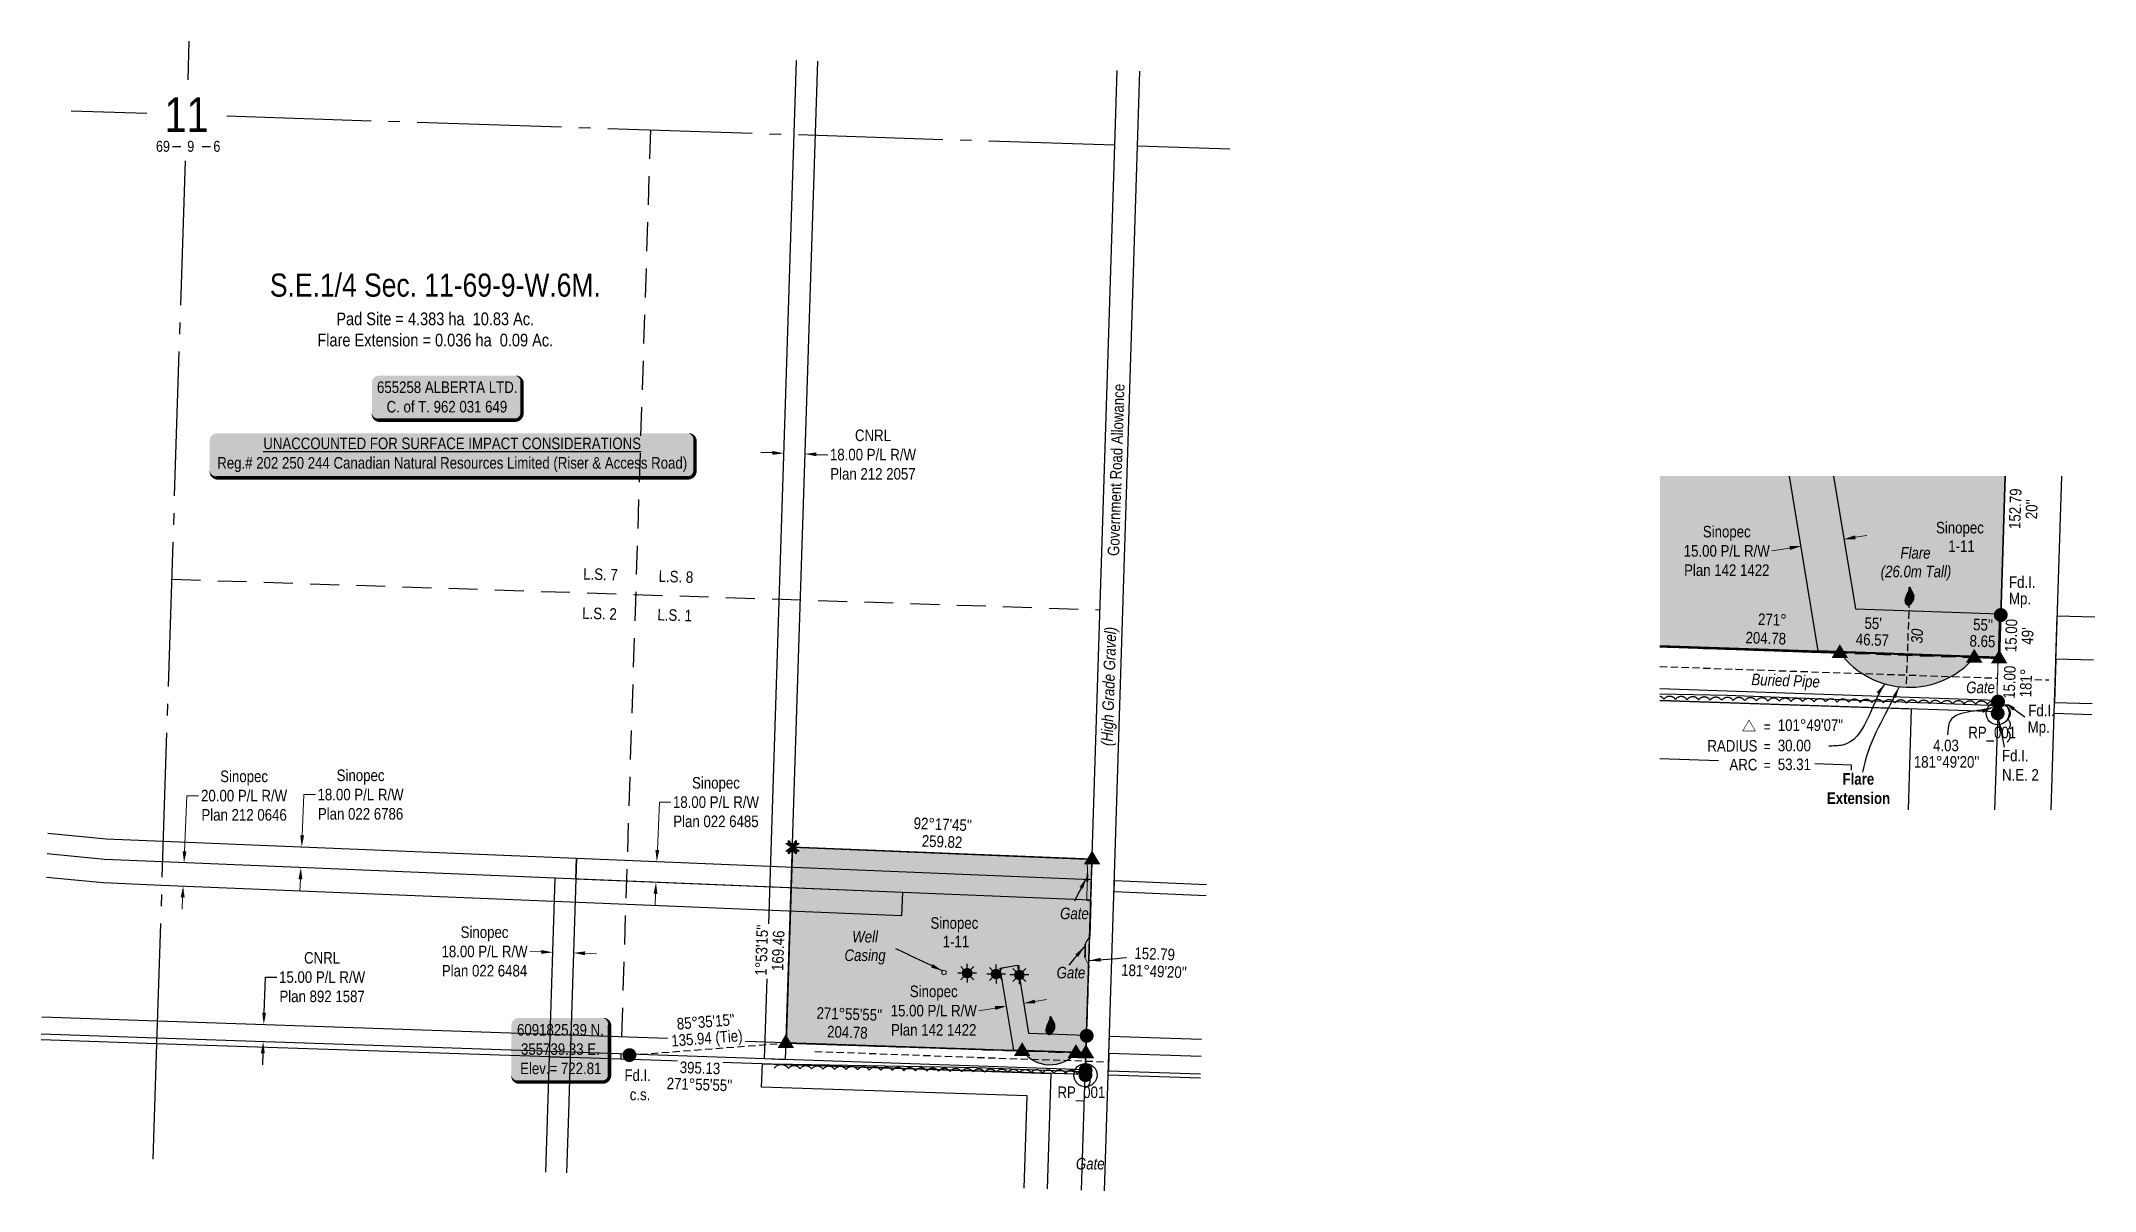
# Model space of a CAD drawing. Extents: x 352525 to 360420, y 6091708 to 6096228.
# Drawn here: x 355230 to 357008, y 6091708 to 6092703 of the extents above; entities that cross this region are included whole.
import ezdxf
from ezdxf.enums import TextEntityAlignment as Align

# ---------------------------------------------------------------- set-up
doc = ezdxf.new("R2010")
doc.units = 0
doc.header["$LTSCALE"] = 5
doc.header["$PDSIZE"] = 0.5
for name, pattern in [('0', [1, 1, 0]), ('foc-ACCESSROAD', [3.75, 2.5, -1.25]), ('foc-LSD', [8, 5, -3]), ('foc-QUARTERLINE', [33, 25, -3, 2, -3]), ('foc-TIELINE', [1.875, 1.25, -0.625]), ('UG_PIPE', [1.875, 1.25, -0.625])]:
    doc.linetypes.add(name, pattern=pattern)
doc.layers.get('Defpoints').update_dxf_attribs({"color": 9})
for name, color, linetype in [('10', 1, 'Continuous'), ('35', 37, 'Continuous'), ('9', 3, 'Continuous'), ('AS-FENCE', 48, 'foc-FENCE'), ('AS-PIPE-UG', 44, 'UG_PIPE'), ('AS-PIPE-UG-T', 44, 'Continuous'), ('AS-SYMBOL', 7, 'Continuous'), ('C-RW', 13, 'Continuous'), ('C-SYMBOL', 7, 'Continuous'), ('C-WS', 13, 'foc-ACCESSROAD'), ('CG-NOTES', 7, 'Continuous'), ('DETAIL-T', 7, 'Continuous'), ('F-RW', 190, 'Continuous'), ('L-AREAREQUIRED', 7, 'Continuous'), ('L-BD', 7, 'Continuous'), ('L-MON', 1, 'Continuous'), ('L-MON-T', 1, 'Continuous'), ('L-ROAD-T', 7, 'Continuous'), ('L-SEC', 7, 'Continuous'), ('L-SECLBL', 7, 'Continuous'), ('L-SECQ', 8, 'foc-QUARTERLINE'), ('L-SECTION-LSD', 7, 'foc-LSD'), ('L-TIE', 7, 'foc-TIELINE'), ('P-PROPOSED', 10, 'Continuous'), ('P-PROPOSED-H', 21, 'Continuous'), ('P-TXT', 4, 'Continuous'), ('T-BUSH', 110, '0'), ('T-TIE', 201, 'foc-TIELINE')]:
    doc.layers.add(name, color=color, linetype=linetype)
for name, color, linetype, lineweight in [('AS-GENERAL', 48, 'Continuous', 18), ('C-RW-T', 13, 'Continuous', 9), ('C-WS-T', 13, 'Continuous', 9), ('T-TEXT', 48, 'Continuous', 18), ('T-TIE-T', 201, 'Continuous', 18)]:
    doc.layers.add(name, color=color, linetype=linetype, lineweight=lineweight)
doc.styles.add('100L', font='ARIALN.TTF', dxfattribs={"height": 11})
doc.styles.add('175L', font='ARIALN.TTF', dxfattribs={"height": 20})
doc.styles.add('80', font='ARIALN.TTF', dxfattribs={"height": 10})
doc.styles.add('80CG', font='ARIALN.TTF', dxfattribs={"height": 10})
doc.styles.add('80L', font='ARIALN.TTF', dxfattribs={"height": 10})
doc.styles.add('80LS', font='ARIALNI.TTF', dxfattribs={"height": 10})
doc.styles.add('foc-LtypeFont', font='ARIALN.TTF', dxfattribs={"height": 7.35})
doc.styles.add('SIMPLEX', font='ARIALN.TTF')
doc.styles.get("Standard").update_dxf_attribs({"font": 'ARIALN.TTF'})
doc.linetypes.add('foc-FENCE', pattern='A,10,-1,["X",foc-LtypeFont,S=0.2,R=0,X=-0.625,Y=-0.75],-1.24', length=12.24)
doc.dimstyles.new('Compass 5 000', dxfattribs={"dimscale": 5, "dimtxt": 9, "dimasz": 2, "dimexe": 0.2, "dimexo": 0.0625, "dimgap": 0.5, "dimtad": 0, "dimtih": 1, "dimtoh": 1, "dimzin": 0, "dimdsep": 46, "dimtxsty": '80CG', "dimcen": 0.1, "dimse1": 1, "dimse2": 1, "dimclrd": 256, "dimclrt": 256, "dimaunit": 1, "dimadec": 4, "dimazin": 0, "dimtfac": 0.06, "dimtofl": 0, "dimtmove": 0, "dimatfit": 1, "dimfxl": 0.2, "dimtolj": 1, "dimtzin": 0, "dimlwd": -1, "dimarcsym": 0})

msp = doc.modelspace()

# ---------------------------------------------------------------- texts
at = {"layer": '35', "color": 3, "style": '80'}
msp.add_attdef('RP_001', (356109.802, 6091788.248), 'RP', height=9.9974, dxfattribs=at)
at = {"layer": 'AS-PIPE-UG-T', "insert": (356710.653, 6092155.516), "char_height": 9.99744, "width": 59.02075, "attachment_point": 1, "rotation": 357.908528, "line_spacing_factor": 0.961801, "style": '175L'}
msp.add_mtext('{\\fArial Narrow|b0|i1|c0|p34;Buried Pipe}', dxfattribs=at)
at = {"layer": 'C-SYMBOL', "color": 3, "style": '175L'}
msp.add_text('S.E.1/4 Sec. 11-69-9-W.6M.', height=19.99487, dxfattribs=at).set_placement((355571.335, 6092475.525), align=Align.BOTTOM_CENTER)
at = {"layer": 'C-WS-T', "char_height": 9.99744, "width": 41.37861, "attachment_point": 1, "line_spacing_factor": 0.961801, "style": '175L'}
for insert in [(356869.915, 6092286.696), (355999.565, 6091944.666)]:
    msp.add_mtext('\\pi0.30913;Sinopec\\P\\pi10.90328;1-11', dxfattribs=dict(at, insert=insert))
at = {"layer": 'L-AREAREQUIRED', "color": 5, "insert": (355571.229, 6092467.803), "char_height": 10.99386, "width": 238.80278, "attachment_point": 2, "style": '100L'}
msp.add_mtext('Pad Site = 4.383 ha  10.83 Ac. \\PFlare Extension = 0.036 ha  0.09 Ac.', dxfattribs=at)
at = {"layer": 'L-BD', "style": '80L'}
for s, height, rotation, p in [('152.79', 9.9974, 88.1783, (356938.717, 6092298.066)), ("20''", 9.9974, 88.1783, (356952.956, 6092297.614)), ('15.00', 9.9974, 88.1687, (356935.224, 6092188.354)), ("49'", 9.9974, 88.1687, (356949.463, 6092187.899)), ("92°17'45''", 9.9974, 357.7045, (356010.522, 6092025.057)), ('259.82', 9.9974, 357.7045, (356009.921, 6092010.073)), ("1°53'15''", 9.9974, 88.1119, (355853.723, 6091916.167)), ('169.46', 9.9974, 88.1119, (355867.962, 6091915.698)), ('152.79', 9.9974, 357.7045, (356193.951, 6091912.952)), ("181°49'20''", 9.99744, 357.7045, (356193.35, 6091897.968)), ("271°55'55''", 9.99744, 358.0762, (355799.949, 6091799.999))]:
    msp.add_text(s, height=height, rotation=rotation, dxfattribs=at).set_placement(p, align=Align.MIDDLE)
for s, height, p in [('271°', 9.9974, (356716.033, 6092197.569)), ('204.78', 9.9974, (356705.221, 6092181.711)), ("271°55'55''", 9.99744, (355901.141, 6091856.9)), ('204.78', 9.9974, (355910.301, 6091840.78))]:
    msp.add_text(s, height=height, rotation=358.0674, dxfattribs=at).set_placement(p)
at = {"layer": 'L-BD'}
for s, height, p in [('85°35\'15"', 9.9974, (355805.255, 6091854.291)), ('135.94 (Tie)', 9.99744, (355806.351, 6091840.087))]:
    msp.add_text(s, height=height, rotation=4.412965, dxfattribs=at).set_placement(p, align=Align.MIDDLE_CENTER)
at = {"layer": 'L-BD', "char_height": 9.99744, "attachment_point": 1, "rotation": 358.0674, "line_spacing_factor": 0.855, "style": '80L'}
for s, insert, width in [("\\pi7.15253;55'\\P\\pi0.11136;46.57", (356801.387, 6092204.412), 28.21691), ("\\pi2.90396;55''\\P\\pi0.27503;8.65", (356899.654, 6092203.059), 21.91566)]:
    msp.add_mtext(s, dxfattribs=dict(at, insert=insert, width=width))
at = {"layer": 'L-BD', "insert": (356850.371, 6092098.265), "char_height": 9.99744, "width": 56.29294, "attachment_point": 1, "line_spacing_factor": 0.855, "style": '80L'}
msp.add_mtext("\\pi17.3341;4.03 \\P\\pi0.66375;181°49'20''", dxfattribs=at)
at = {"layer": 'L-MON-T', "width": 22.03842, "attachment_point": 1, "line_spacing_factor": 0.855, "style": '80L'}
for s, insert, char_height in [('Fd.I.\\PMp.', (356933.391, 6092239.567), 9.9974), ('\\pi0.53076;Fd.I.\\P\\pi0;Mp.', (356949.554, 6092128.512), 9.99744)]:
    msp.add_mtext(s, dxfattribs=dict(at, insert=insert, char_height=char_height))
at = {"layer": 'L-ROAD-T', "style": '80L'}
msp.add_text('Government Road Allowance', height=9.99744, rotation=88.176738, dxfattribs=at).set_placement((356160.522, 6092331.652), align=Align.MIDDLE_CENTER)
at = {"layer": 'P-TXT', "insert": (356769.244, 6092069.3), "char_height": 9.99442, "attachment_point": 1, "style": '80L'}
msp.add_mtext_dynamic_manual_height_columns('\\pi20.07972;{\\fArial Narrow|b1|i0|c0|p34;Flare \\P\\pi6.56066;Extension }', width=66.22948, gutter_width=49.972, heights=[0], dxfattribs=at)
at = {"layer": 'T-TEXT', "style": '80LS'}
msp.add_text('(High Grade Gravel)', height=9.99744, rotation=88.176687, dxfattribs=at).set_placement((356154.135, 6092144.302), align=Align.MIDDLE_CENTER)
at = {"layer": 'T-TEXT', "char_height": 9.99744, "attachment_point": 1, "line_spacing_factor": 0.961801, "style": '175L'}
for s, insert, width in [('\\pi17.62052;{\\fArial Narrow|b0|i1|c0|p34;Flare\\P\\pi0.53417;(26.0m Tall)}', (356821.787, 6092264.834), 60.53469), ('\\pi0.60237;{\\fArial Narrow|b0|i1|c0|p34;Gate}', (356111.485, 6091952.954), 24.6503), ('\\pi1.66622;{\\fArial Narrow|b0|i1|c0|p34;Well \\P\\pi-5.02716;Casing}', (355930.484, 6091932.805), 24.6503), ('\\pi0.60237;{\\fArial Narrow|b0|i1|c0|p34;Gate}', (356108.438, 6091901.784), 24.6503), ('\\pi0.60237;{\\fArial Narrow|b0|i1|c0|p34;Gate}', (356125.147, 6091736.455), 24.6503)]:
    msp.add_mtext(s, dxfattribs=dict(at, insert=insert, width=width))
at = {"layer": 'T-TIE-T', "insert": (356848.526, 6092181.276), "char_height": 9.99744, "width": 12.94798, "attachment_point": 1, "rotation": 88.067408, "line_spacing_factor": 0.961801, "style": '175L'}
msp.add_mtext('\\pi0.36369;{\\fArial Narrow|b0|i1|c0|p34;30}', dxfattribs=at)

# ---------------------------------------------------------------- blocks, each defined once
blk = doc.blocks.new('L-SECLBL')
at = {"layer": '9', "color": 7}
for p, q in [((-5.1, -27.8), (-12.3, -27.8)), ((20.7, -27.8), (13.5, -27.8))]:
    blk.add_line(p, q, dxfattribs=at)
at = {"layer": '10', "color": 2, "style": 'SIMPLEX'}
blk.add_attdef('SEC', text='', height=30, dxfattribs=at).set_placement((0, 0), align=Align.MIDDLE)
at = {"layer": '10', "color": 5, "style": '80L'}
blk.add_attdef('TWP', text='', height=9.5, dxfattribs=at).set_placement((-14.4, -27.4), align=Align.MIDDLE_RIGHT)
blk.add_attdef('RGE', text='', height=9.5, dxfattribs=at).set_placement((3.6, -27.4), align=Align.MIDDLE_CENTER)
blk.add_attdef('MER', text='', height=9.5, dxfattribs=at).set_placement((23.2, -27.4), align=Align.MIDDLE_LEFT)
blk = doc.blocks.new('*D361')
at = {"layer": 'C-RW-T', "transparency": 16777216}
for p, q in [((355663, 6091914.7), (355653, 6091915)), ((355700.9, 6091913.5), (355710.9, 6091913.1))]:
    blk.add_line(p, q, dxfattribs=at)
for points in [[(355663, 6091916.3), (355662.9, 6091913), (355673, 6091914.3)], [(355701, 6091915.1), (355700.9, 6091911.8), (355690.9, 6091913.8)]]:
    blk.add_solid(points, dxfattribs=at)
at = {"layer": 'Defpoints', "color": 0, "transparency": 16777216}
for p in [(355673, 6091916.7), (355673, 6091914.3), (355691, 6091916.2)]:
    blk.add_point(p, dxfattribs=at)
at = {"layer": 'C-RW-T', "transparency": 16777216, "insert": (355613.9, 6091915), "char_height": 10, "attachment_point": 5, "style": '80CG'}
blk.add_mtext('\\A1;Sinopec\\P18.00 P/L R/W\\PPlan 022 6484', dxfattribs=at)
blk = doc.blocks.new('*D362')
at = {"layer": 'C-RW-T', "transparency": 16777216}
for p, q in [((355763.5, 6092002.8), (355765.2, 6092044.2)), ((355765.2, 6092044.2), (355775.2, 6092044.2)), ((355761.9, 6091964.9), (355761.5, 6091954.9))]:
    blk.add_line(p, q, dxfattribs=at)
for points in [[(355761.8, 6092002.9), (355765.1, 6092002.7), (355763, 6091992.8)], [(355760.2, 6091965), (355763.5, 6091964.8), (355762.3, 6091974.9)]]:
    blk.add_solid(points, dxfattribs=at)
at = {"layer": 'Defpoints', "color": 0, "transparency": 16777216}
for p in [(355763, 6091992.8), (355868.3, 6091988.4), (355867.6, 6091970.5)]:
    blk.add_point(p, dxfattribs=at)
at = {"layer": 'C-RW-T', "transparency": 16777216, "insert": (355814.2, 6092044.2), "char_height": 10, "attachment_point": 5, "style": '80CG'}
blk.add_mtext('\\A1;Sinopec\\P18.00 P/L R/W\\PPlan 022 6485', dxfattribs=at)
blk = doc.blocks.new('*D363')
at = {"layer": 'C-RW-T', "transparency": 16777216}
for p, q in [((356090.3, 6091871.8), (356100.2, 6091873.4)), ((356055.8, 6091866.1), (356041.7, 6091863.8))]:
    blk.add_line(p, q, dxfattribs=at)
for points in [[(356090.1, 6091873.4), (356090.6, 6091870.1), (356080.5, 6091870.2)], [(356055.5, 6091867.8), (356056.1, 6091864.5), (356065.7, 6091867.7)]]:
    blk.add_solid(points, dxfattribs=at)
at = {"layer": 'Defpoints', "color": 0, "transparency": 16777216}
for p in [(356064, 6091877.8), (356078.8, 6091880.2), (356065.7, 6091867.7)]:
    blk.add_point(p, dxfattribs=at)
at = {"layer": 'C-RW-T', "transparency": 16777216, "insert": (356002.7, 6091863.8), "char_height": 10, "attachment_point": 5, "style": '80CG'}
blk.add_mtext('\\A1;Sinopec\\P15.00 P/L R/W\\PPlan 142 1422', dxfattribs=at)
blk = doc.blocks.new('*D364')
at = {"layer": 'Defpoints', "color": 0, "transparency": 16777216}
for p in [(355422.8, 6091851.9), (355459.4, 6091850.7), (355458.9, 6091835.7)]:
    blk.add_point(p, dxfattribs=at)
at = {"layer": 'F-RW', "transparency": 16777216}
for p, q in [((355423.2, 6091861.9), (355424.2, 6091892.8)), ((355424.2, 6091892.8), (355434.2, 6091892.8)), ((355422, 6091827), (355421.7, 6091817))]:
    blk.add_line(p, q, dxfattribs=at)
for points in [[(355421.5, 6091862), (355424.8, 6091861.9), (355422.8, 6091851.9)], [(355420.3, 6091827), (355423.7, 6091826.9), (355422.3, 6091837)]]:
    blk.add_solid(points, dxfattribs=at)
at = {"layer": 'F-RW', "transparency": 16777216, "insert": (355473.3, 6091892.8), "char_height": 10, "attachment_point": 5, "style": '80CG'}
blk.add_mtext('\\A1;CNRL\\P15.00 P/L R/W\\PPlan 892 1587', dxfattribs=at)
blk = doc.blocks.new('*D365')
at = {"layer": 'C-RW-T', "transparency": 16777216}
for p, q in [((355456.1, 6092015.5), (355457.5, 6092050.7)), ((355457.5, 6092050.7), (355467.5, 6092050.7)), ((355454.5, 6091977.5), (355454.1, 6091967.5))]:
    blk.add_line(p, q, dxfattribs=at)
for points in [[(355454.4, 6092015.6), (355457.7, 6092015.4), (355455.7, 6092005.5)], [(355452.8, 6091977.6), (355456.2, 6091977.5), (355454.9, 6091987.5)]]:
    blk.add_solid(points, dxfattribs=at)
at = {"layer": 'Defpoints', "color": 0, "transparency": 16777216}
for p in [(355454.3, 6092005.6), (355455.7, 6092005.5), (355453.6, 6091987.6)]:
    blk.add_point(p, dxfattribs=at)
at = {"layer": 'C-RW-T', "transparency": 16777216, "insert": (355506.6, 6092050.7), "char_height": 10, "attachment_point": 5, "style": '80CG'}
blk.add_mtext('\\A1;Sinopec\\P18.00 P/L R/W\\PPlan 022 6786', dxfattribs=at)
blk = doc.blocks.new('*U368')
h = blk.add_hatch(color=59)
edge = h.paths.add_edge_path()
edge.add_line((-59, -20), (59, -20))
edge.add_arc((59, -14), 6, 270, 360)
edge.add_line((65, -14), (65, 12.5))
edge.add_arc((59, 12.5), 6, 0, 90)
edge.add_line((59, 18.5), (-59, 18.5))
edge.add_arc((-59, 12.5), 6, 90, 180)
edge.add_line((-65, 12.5), (-65, -14))
edge.add_arc((-59, -14), 6, 180, 270)
at = {"color": 1, "flags": 128}
blk.add_lwpolyline([(-59, -20, 3, 3, 0), (59, -20, 3, 3, 0.414214), (65, -14, 3, 3, 0), (65, 12.5, 3, 0, 0.414214), (59, 18.5, 0, 0, 0), (-59, 18.5, 0, 0, 0.414214), (-65, 12.5, 0, 0, 0), (-65, -14, 0, 3, 0.414214)], format="xyseb", close=True, dxfattribs=at)
blk.add_lwpolyline([(-40.2, -4.1, 0, 7.5, 0), (0, 0, 0, 0, 0)], format="xyseb", dxfattribs=at)
at = {"color": 1, "style": '80'}
blk.add_attdef('ENTER_TEXT_001', (-36.3, -5), '', height=10, dxfattribs=at)
blk = doc.blocks.new('*D369')
at = {"layer": 'C-RW-T', "transparency": 16777216}
for p, q in [((355354.2, 6092001.7), (355356.2, 6092049.8)), ((355356.2, 6092049.8), (355366.2, 6092049.8)), ((355352.6, 6091961.7), (355352.2, 6091951.7))]:
    blk.add_line(p, q, dxfattribs=at)
for points in [[(355352.6, 6092001.7), (355355.9, 6092001.6), (355353.8, 6091991.7)], [(355350.9, 6091961.8), (355354.3, 6091961.7), (355353, 6091971.7)]]:
    blk.add_solid(points, dxfattribs=at)
at = {"layer": 'Defpoints', "color": 0, "transparency": 16777216}
for p in [(355353.8, 6091991.7), (355381.3, 6091990.6), (355380.5, 6091970.6)]:
    blk.add_point(p, dxfattribs=at)
at = {"layer": 'C-RW-T', "transparency": 16777216, "insert": (355405.8, 6092049.8), "char_height": 10, "attachment_point": 5, "style": '80CG'}
blk.add_mtext('\\A1;Sinopec\\P20.00 P/L R/W\\PPlan 212 0646', dxfattribs=at)
blk = doc.blocks.new('*D370')
at = {"layer": 'Defpoints', "color": 0, "transparency": 16777216}
for p in [(355873.1, 6092345.8), (355891, 6092345.2), (355891.1, 6092345.4)]:
    blk.add_point(p, dxfattribs=at)
at = {"layer": 'F-RW', "transparency": 16777216}
for p, q in [((355863.1, 6092346.3), (355853.1, 6092346.7)), ((355901, 6092345.1), (355911, 6092344.8))]:
    blk.add_line(p, q, dxfattribs=at)
for points in [[(355863.1, 6092348), (355863, 6092344.7), (355873.1, 6092346)], [(355901.1, 6092346.8), (355901, 6092343.5), (355891.1, 6092345.4)]]:
    blk.add_solid(points, dxfattribs=at)
at = {"layer": 'F-RW', "transparency": 16777216, "insert": (355950.1, 6092344.8), "char_height": 10, "attachment_point": 5, "style": '80CG'}
blk.add_mtext('\\A1;CNRL\\P18.00 P/L R/W\\PPlan 212 2057', dxfattribs=at)
blk = doc.blocks.new('fdia')
at = {"color": 255, "const_width": 1}
blk.add_lwpolyline([(-0.5, 0, 1), (0.5, 0, 1)], format="xyb", close=True, dxfattribs=at)
blk = doc.blocks.new('Fdiaa')
blk.add_blockref('fdia', (0, 0))
blk = doc.blocks.new('fdib')
at = {"color": 1, "const_width": 1.6}
blk.add_lwpolyline([(-0.4, 0, 1), (0.4, 0, 1)], format="xyb", close=True, dxfattribs=at)
at = {"color": 1}
blk.add_circle((0, 0), 0.8, dxfattribs=at)
blk = doc.blocks.new('Fdibb')
blk.add_blockref('fdib', (0, 0))
blk = doc.blocks.new('fdicc')
for name in ['Fdibb', 'Fdiaa']:
    blk.add_blockref(name, (0, 0))
blk = doc.blocks.new('FDI')
blk.add_blockref('fdicc', (0, 0))
blk = doc.blocks.new('STRIA')
blk.add_hatch(color=255).paths.add_polyline_path([(-0.04, 1.52), (-1.47, -0.87), (1.39, -0.87)])
blk = doc.blocks.new('STRIAA')
blk.add_blockref('STRIA', (0, 0))
blk = doc.blocks.new('STRIB')
at = {"color": 1}
blk.add_solid([(-1.12, -0.67), (-0.04, 1.13), (1.04, -0.67)], dxfattribs=at)
blk = doc.blocks.new('STRIBB')
blk.add_blockref('STRIB', (0, 0))
blk = doc.blocks.new('STRICC')
for name in ['STRIAA', 'STRIBB']:
    blk.add_blockref(name, (0, 0))
blk = doc.blocks.new('fdspike')
blk.add_blockref('STRICC', (0, 0))
blk = doc.blocks.new('GAS')
h = blk.add_hatch(color=255)
h.dxf.hatch_style = 1
edge = h.paths.add_edge_path()
edge.add_arc((0, 0), 0.9, 0, 360)
for p, q in [((-0.81, 0), (-1.62, 0)), ((-0.57, 0.57), (-1.14, 1.14)), ((0, 0.81), (0, 1.62)), ((0.57, 0.57), (1.14, 1.14)), ((1.62, 0), (0.81, 0)), ((-0.57, -0.57), (-1.14, -1.14)), ((0, -0.81), (0, -1.62)), ((1.14, -1.14), (0.57, -0.57))]:
    blk.add_line(p, q)
blk.add_circle((0, 0), 0.8)
blk = doc.blocks.new('FLARE')
h = blk.add_hatch(color=255)
h.dxf.hatch_style = 1
h.paths.add_polyline_path([(0.16, 2.41, 0.114147), (0.13, 2.43), (0.11, 2.44, 0.261551), (0.01, 2.42), (0, 2.41, 0.131268), (-0.03, 2.37), (-0.04, 2.35, 0.041497), (-0.05, 2.33), (-0.05, 2.29, 0.015174), (-0.05, 2.29), (-0.06, 2.24, 0.004376), (-0.06, 2.24), (-0.07, 2.18), (-0.08, 2.11), (-0.09, 2.05), (-0.1, 1.98), (-0.12, 1.91), (-0.14, 1.83), (-0.17, 1.76), (-0.19, 1.68), (-0.22, 1.61), (-0.26, 1.53), (-0.29, 1.46), (-0.32, 1.39), (-0.36, 1.32), (-0.39, 1.25, 0.000505), (-0.39, 1.25), (-0.43, 1.18, 0.002398), (-0.43, 1.18), (-0.46, 1.1, 0.004177), (-0.46, 1.1), (-0.5, 1.03, 0.005735), (-0.5, 1.03), (-0.53, 0.95, 0.006994), (-0.53, 0.95), (-0.56, 0.87, 0.00791), (-0.57, 0.87), (-0.6, 0.78, 0.008323), (-0.6, 0.78), (-0.63, 0.69, 0.008095), (-0.63, 0.68), (-0.66, 0.59, 0.008067), (-0.66, 0.59), (-0.68, 0.49, 0.008387), (-0.68, 0.49), (-0.7, 0.39, 0.009056), (-0.71, 0.38), (-0.72, 0.28, 0.010123), (-0.72, 0.28), (-0.74, 0.18, 0.011689), (-0.74, 0.18), (-0.75, 0.08, 0.013925), (-0.75, 0.08), (-0.75, -0.02, 0.016488), (-0.75, -0.02), (-0.75, -0.11, 0.017255), (-0.75, -0.12), (-0.74, -0.2, 0.01735), (-0.74, -0.2), (-0.73, -0.28, 0.017311), (-0.73, -0.29), (-0.71, -0.36, 0.01715), (-0.71, -0.36), (-0.69, -0.43, 0.016886), (-0.69, -0.44), (-0.66, -0.5, 0.016546), (-0.66, -0.5), (-0.63, -0.56, 0.016164), (-0.63, -0.56), (-0.6, -0.61, 0.016329), (-0.6, -0.62), (-0.57, -0.66, 0.018828), (-0.57, -0.67), (-0.54, -0.71, 0.022087), (-0.53, -0.71), (-0.5, -0.75, 0.025345), (-0.49, -0.76), (-0.46, -0.78, 0.028234), (-0.45, -0.79), (-0.42, -0.82, 0.030298), (-0.41, -0.82), (-0.37, -0.84, 0.031129), (-0.36, -0.85), (-0.32, -0.86, 0.030544), (-0.31, -0.87), (-0.27, -0.88, 0.028465), (-0.26, -0.88), (-0.22, -0.89, 0.025311), (-0.21, -0.89), (-0.16, -0.89, 0.02283), (-0.15, -0.89), (-0.11, -0.89, 0.021226), (-0.1, -0.89), (-0.05, -0.88, 0.020401), (-0.04, -0.88), (0, -0.87, 0.020299), (0.01, -0.87), (0.05, -0.85, 0.020911), (0.06, -0.85), (0.11, -0.83, 0.022277), (0.11, -0.83), (0.15, -0.81, 0.023712), (0.16, -0.8), (0.2, -0.78, 0.022408), (0.21, -0.78), (0.24, -0.75, 0.01993), (0.25, -0.74), (0.28, -0.72, 0.017146), (0.28, -0.71), (0.31, -0.68, 0.014211), (0.32, -0.68), (0.35, -0.64, 0.011221), (0.35, -0.64), (0.37, -0.61, 0.008212), (0.38, -0.61), (0.4, -0.57, 0.005172), (0.4, -0.57), (0.42, -0.54, 0.002523), (0.43, -0.54), (0.45, -0.5, 0.001671), (0.45, -0.5), (0.47, -0.47, 0.001229), (0.47, -0.47), (0.49, -0.44, 0.00075), (0.49, -0.44), (0.51, -0.41, 0.00026), (0.51, -0.41), (0.54, -0.37), (0.56, -0.34), (0.58, -0.3), (0.61, -0.27), (0.63, -0.23, 0.001311), (0.63, -0.23), (0.66, -0.19, 0.003726), (0.66, -0.19), (0.69, -0.15, 0.006065), (0.69, -0.14), (0.72, -0.1, 0.008452), (0.72, -0.1), (0.74, -0.05, 0.010991), (0.75, -0.05), (0.77, 0, 0.013767), (0.77, 0), (0.79, 0.05, 0.016839), (0.8, 0.05), (0.81, 0.1, 0.019104), (0.82, 0.11), (0.83, 0.15, 0.016987), (0.83, 0.16), (0.84, 0.21, 0.013636), (0.84, 0.21), (0.85, 0.26, 0.010244), (0.85, 0.27), (0.86, 0.31, 0.006846), (0.86, 0.32), (0.86, 0.37, 0.003419), (0.86, 0.37), (0.86, 0.41), (0.87, 0.46), (0.87, 0.5), (0.88, 0.54), (0.88, 0.59), (0.89, 0.63, 0.001278), (0.89, 0.63), (0.89, 0.67, 0.004735), (0.89, 0.67), (0.9, 0.71, 0.008354), (0.9, 0.72), (0.9, 0.76, 0.012059), (0.9, 0.76), (0.9, 0.8, 0.015712), (0.9, 0.81), (0.9, 0.85, 0.018457), (0.9, 0.85), (0.9, 0.89, 0.018102), (0.9, 0.9), (0.89, 0.94, 0.016533), (0.89, 0.95), (0.88, 0.99, 0.014576), (0.88, 0.99), (0.87, 1.03, 0.012435), (0.86, 1.04), (0.85, 1.08, 0.010283), (0.85, 1.09), (0.83, 1.13, 0.00824), (0.83, 1.13), (0.81, 1.18, 0.00638), (0.81, 1.18), (0.78, 1.23, 0.004735), (0.78, 1.23), (0.76, 1.29, 0.003388), (0.75, 1.29), (0.73, 1.34, 0.002345), (0.73, 1.34), (0.7, 1.4, 0.001492), (0.7, 1.4), (0.67, 1.46, 0.000746), (0.67, 1.46), (0.63, 1.51), (0.6, 1.57), (0.57, 1.62), (0.55, 1.68), (0.52, 1.73), (0.49, 1.78), (0.47, 1.83), (0.45, 1.87), (0.42, 1.92), (0.4, 1.97), (0.38, 2.02), (0.35, 2.08, 0.000332), (0.35, 2.08), (0.33, 2.13, 0.001849), (0.33, 2.13), (0.3, 2.19, 0.0038), (0.3, 2.19), (0.27, 2.24, 0.006473), (0.27, 2.24), (0.25, 2.29, 0.010865), (0.24, 2.3), (0.22, 2.34, 0.019524), (0.22, 2.34), (0.19, 2.38, 0.041077), (0.18, 2.39)])
at = {"color": 48, "flags": 128}
for points in [[(0.11, -0.72), (0.07, -0.74), (0.03, -0.76), (-0.02, -0.77), (-0.07, -0.78), (-0.11, -0.79), (-0.16, -0.79), (-0.2, -0.79), (-0.25, -0.78), (-0.29, -0.77), (-0.32, -0.76), (-0.36, -0.74), (-0.4, -0.71), (-0.43, -0.68), (-0.46, -0.65), (-0.49, -0.61), (-0.52, -0.56), (-0.54, -0.51), (-0.57, -0.46), (-0.59, -0.4), (-0.61, -0.33), (-0.63, -0.26), (-0.64, -0.19), (-0.65, -0.11), (-0.65, -0.02), (-0.65, 0.07), (-0.64, 0.17), (-0.63, 0.27), (-0.61, 0.36), (-0.58, 0.46), (-0.56, 0.56), (-0.53, 0.66), (-0.5, 0.75), (-0.47, 0.83), (-0.44, 0.91), (-0.41, 0.99), (-0.37, 1.06), (-0.34, 1.13), (-0.3, 1.2), (-0.27, 1.27), (-0.23, 1.34), (-0.2, 1.42), (-0.16, 1.49), (-0.13, 1.57), (-0.1, 1.65), (-0.07, 1.73), (-0.04, 1.8), (-0.02, 1.88), (0, 1.96), (0.01, 2.03), (0.02, 2.1), (0.03, 2.17), (0.04, 2.22), (0.05, 2.27), (0.05, 2.31), (0.06, 2.34), (0.08, 2.35), (0.09, 2.34), (0.11, 2.32), (0.13, 2.29), (0.16, 2.25), (0.18, 2.2), (0.21, 2.14), (0.24, 2.09), (0.26, 2.03), (0.29, 1.98), (0.31, 1.93), (0.33, 1.88), (0.36, 1.83), (0.38, 1.78), (0.41, 1.73), (0.43, 1.68), (0.46, 1.63), (0.49, 1.58), (0.52, 1.52), (0.55, 1.47), (0.58, 1.41), (0.61, 1.35), (0.64, 1.3), (0.67, 1.24), (0.69, 1.19), (0.72, 1.14), (0.74, 1.09), (0.75, 1.05), (0.77, 1), (0.78, 0.96), (0.79, 0.92), (0.8, 0.88), (0.8, 0.84), (0.8, 0.8), (0.8, 0.76), (0.8, 0.72), (0.79, 0.68), (0.79, 0.64), (0.78, 0.6), (0.78, 0.56), (0.77, 0.51), (0.77, 0.47), (0.76, 0.42), (0.76, 0.37), (0.76, 0.33), (0.75, 0.28), (0.74, 0.23), (0.73, 0.18), (0.72, 0.13), (0.7, 0.09), (0.68, 0.04), (0.66, 0), (0.63, -0.05), (0.61, -0.09), (0.58, -0.13), (0.55, -0.17), (0.53, -0.21), (0.5, -0.25), (0.48, -0.28), (0.45, -0.32), (0.43, -0.35), (0.41, -0.38), (0.39, -0.42), (0.37, -0.45), (0.34, -0.48), (0.32, -0.51), (0.3, -0.55), (0.27, -0.58), (0.24, -0.61), (0.21, -0.64), (0.18, -0.67), (0.15, -0.7)], [(0.02, -0.75), (-0.01, -0.76), (-0.03, -0.77), (-0.05, -0.78), (-0.08, -0.78), (-0.11, -0.79), (-0.13, -0.79), (-0.16, -0.79), (-0.18, -0.78), (-0.2, -0.78), (-0.23, -0.77), (-0.25, -0.76), (-0.26, -0.74), (-0.28, -0.73), (-0.3, -0.71), (-0.32, -0.69), (-0.33, -0.66), (-0.35, -0.63), (-0.36, -0.6), (-0.37, -0.57), (-0.39, -0.53), (-0.4, -0.49), (-0.4, -0.45), (-0.41, -0.41), (-0.41, -0.36), (-0.41, -0.31), (-0.4, -0.25), (-0.39, -0.2), (-0.38, -0.14), (-0.37, -0.09), (-0.36, -0.03), (-0.34, 0.02), (-0.32, 0.07), (-0.31, 0.12), (-0.29, 0.16), (-0.27, 0.21), (-0.25, 0.25), (-0.23, 0.29), (-0.21, 0.33), (-0.19, 0.37), (-0.17, 0.41), (-0.15, 0.45), (-0.14, 0.49), (-0.12, 0.53), (-0.1, 0.58), (-0.08, 0.62), (-0.07, 0.66), (-0.06, 0.71), (-0.05, 0.75), (-0.04, 0.79), (-0.03, 0.83), (-0.03, 0.87), (-0.02, 0.9), (-0.02, 0.93), (-0.01, 0.95), (-0.01, 0.96), (0, 0.97), (0.01, 0.96), (0.02, 0.95), (0.03, 0.94), (0.04, 0.91), (0.06, 0.88), (0.07, 0.86), (0.09, 0.82), (0.1, 0.79), (0.12, 0.76), (0.13, 0.74), (0.14, 0.71), (0.16, 0.68), (0.17, 0.65), (0.18, 0.63), (0.2, 0.6), (0.21, 0.57), (0.23, 0.54), (0.25, 0.51), (0.26, 0.47), (0.28, 0.44), (0.3, 0.41), (0.31, 0.38), (0.33, 0.35), (0.34, 0.32), (0.36, 0.29), (0.37, 0.27), (0.38, 0.24), (0.39, 0.22), (0.39, 0.19), (0.4, 0.17), (0.4, 0.15), (0.41, 0.13), (0.41, 0.1), (0.41, 0.08), (0.4, 0.06), (0.4, 0.04), (0.4, 0.01), (0.39, -0.01), (0.39, -0.03), (0.39, -0.06), (0.39, -0.08), (0.38, -0.11), (0.38, -0.14), (0.38, -0.16), (0.38, -0.19), (0.37, -0.22), (0.37, -0.24), (0.36, -0.27), (0.35, -0.3), (0.34, -0.32), (0.32, -0.35), (0.31, -0.37), (0.3, -0.4), (0.28, -0.42), (0.27, -0.44), (0.25, -0.46), (0.24, -0.48), (0.22, -0.5), (0.21, -0.52), (0.2, -0.54), (0.19, -0.56), (0.17, -0.58), (0.16, -0.6), (0.15, -0.61), (0.14, -0.63), (0.12, -0.65), (0.11, -0.67), (0.09, -0.69), (0.08, -0.7), (0.06, -0.72), (0.04, -0.74)]]:
    blk.add_lwpolyline(points, close=True, dxfattribs=at)
blk = doc.blocks.new('TEMP')
h = blk.add_hatch(color=255)
h.dxf.hatch_style = 1
h.paths.add_polyline_path([(0, 0.25), (-0.67, 1.15), (-0.67, 0.67), (-1.15, 0.67), (-0.25, 0), (-1.15, -0.67), (-0.67, -0.67), (-0.67, -1.15), (0, -0.25), (0.67, -1.15), (0.67, -0.67), (1.15, -0.67), (0.25, 0), (1.15, 0.67), (0.67, 0.67), (0.67, 1.15)])
h.paths.add_polyline_path([(0.57, 0.85), (0.57, 0.57), (0.85, 0.57), (0.08, 0), (0.85, -0.57), (0.57, -0.57), (0.57, -0.85), (0, -0.08), (-0.57, -0.85), (-0.57, -0.57), (-0.85, -0.57), (-0.08, 0), (-0.85, 0.57), (-0.57, 0.57), (-0.57, 0.85), (0, 0.08)], flags=16)
h = blk.add_hatch(color=1)
h.dxf.hatch_style = 1
h.paths.add_polyline_path([(0, 0.08), (-0.57, 0.85), (-0.57, 0.57), (-0.85, 0.57), (-0.08, 0), (-0.85, -0.57), (-0.57, -0.57), (-0.57, -0.85), (0, -0.08), (0.57, -0.85), (0.57, -0.57), (0.85, -0.57), (0.08, 0), (0.85, 0.57), (0.57, 0.57), (0.57, 0.85)])
at = {"color": 1}
for p, q in [((-0.08, 0), (0.08, 0)), ((0, 0.08), (0, -0.08))]:
    blk.add_line(p, q, dxfattribs=at)
at = {"color": 255, "flags": 128}
blk.add_lwpolyline([(-0.25, 0), (-1.15, 0.67), (-0.67, 0.67), (-0.67, 1.15), (0, 0.25), (0.67, 1.15), (0.67, 0.67), (1.15, 0.67), (0.25, 0), (1.15, -0.67), (0.67, -0.67), (0.67, -1.15), (0, -0.25), (-0.67, -1.15), (-0.67, -0.67), (-1.15, -0.67)], close=True, dxfattribs=at)
at = {"color": 1, "flags": 128}
blk.add_lwpolyline([(-0.08, 0), (-0.85, 0.57), (-0.57, 0.57), (-0.57, 0.85), (0, 0.08), (0.57, 0.85), (0.57, 0.57), (0.85, 0.57), (0.08, 0), (0.85, -0.57), (0.57, -0.57), (0.57, -0.85), (0, -0.08), (-0.57, -0.85), (-0.57, -0.57), (-0.85, -0.57)], close=True, dxfattribs=at)
blk = doc.blocks.new('curve')
at = {"const_width": 0.1}
blk.add_lwpolyline([(-4.99, 5.39), (-6.08, 3.49), (-3.89, 3.49)], close=True, dxfattribs=at)
at = {"style": '80'}
for p in [(-2.44, 3.36), (-2.44, -0.04), (-2.44, -3.3)]:
    blk.add_text('=', height=1.8, dxfattribs=at).set_placement(p)
for s, p in [('RADIUS', (-3.54, -0.05)), ('ARC', (-3.54, -3.31))]:
    blk.add_text(s, height=2, dxfattribs=at).set_placement(p, align=Align.RIGHT)
for tag, p in [('DELTA', (0, 3.52)), ('CURVE_RADIUS', (0, 0)), ('ARC_LENGTH', (0, -3.26))]:
    blk.add_attdef(tag, p, '', height=2, dxfattribs=at)
blk = doc.blocks.new('TRIA')
blk.add_hatch(color=255).paths.add_polyline_path([(-0.04, 1.52), (-1.47, -0.87), (1.39, -0.87)])
blk = doc.blocks.new('TRIAA')
blk.add_blockref('TRIA', (0, 0))
blk = doc.blocks.new('TRIB')
at = {"color": 1}
blk.add_lwpolyline([(-1.12, -0.67), (-0.04, 1.13), (1.04, -0.67)], close=True, dxfattribs=at)
blk = doc.blocks.new('TRIBB')
blk.add_blockref('TRIB', (0, 0))
blk = doc.blocks.new('TRICC')
for name in ['TRIAA', 'TRIBB']:
    blk.add_blockref(name, (0, 0))
blk = doc.blocks.new('plspike')
blk.add_blockref('TRICC', (0, 0))
blk = doc.blocks.new('*U383')
h = blk.add_hatch(color=255)
edge = h.paths.add_edge_path()
edge.add_line((-204, -20), (204, -20))
edge.add_arc((204, -14), 6, 270, 360)
edge.add_line((210, -14), (210, 12.5))
edge.add_arc((204, 12.5), 6, 0, 90)
edge.add_line((204, 18.5), (-204, 18.5))
edge.add_arc((-204, 12.5), 6, 90, 180)
edge.add_line((-210, 12.5), (-210, -14))
edge.add_arc((-204, -14), 6, 180, 270)
at = {"color": 1, "flags": 128}
blk.add_lwpolyline([(-204, -20, 3, 3, 0), (204, -20, 3, 3, 0.414214), (210, -14, 3, 3, 0), (210, 12.5, 3, 0, 0.414214), (204, 18.5, 0, 0, 0), (-204, 18.5, 0, 0, 0.414214), (-210, 12.5, 0, 0, 0), (-210, -14, 0, 3, 0.414214)], format="xyseb", close=True, dxfattribs=at)
for points in [[(-70.7, -15.1, 0, 7.5, 0), (0, 0, 0, 0, 0)], [(77, -2.4, 0, 7.5, 0), (0, 0, 0, 0, 0)]]:
    blk.add_lwpolyline(points, format="xyseb", dxfattribs=at)
at = {"color": 1, "style": '80'}
blk.add_attdef('ENTER_TEXT_001', (-26.8, -4.9), '', height=10, dxfattribs=at)
blk = doc.blocks.new('*D384')
at = {"layer": 'C-RW-T', "transparency": 16777216}
for p, q in [((356743.6, 6092264), (356728.2, 6092261.5)), ((356800.4, 6092273.4), (356810.2, 6092275))]:
    blk.add_line(p, q, dxfattribs=at)
for points in [[(356743.3, 6092265.7), (356743.9, 6092262.4), (356753.5, 6092265.7)], [(356800.1, 6092275), (356800.6, 6092271.7), (356790.5, 6092271.7)]]:
    blk.add_solid(points, dxfattribs=at)
at = {"layer": 'Defpoints', "color": 0, "transparency": 16777216}
for p in [(356753.1, 6092268.1), (356753.5, 6092265.7), (356790.1, 6092274.2)]:
    blk.add_point(p, dxfattribs=at)
at = {"layer": 'C-RW-T', "transparency": 16777216, "insert": (356689.1, 6092261.5), "char_height": 10, "attachment_point": 5, "style": '80CG'}
blk.add_mtext('\\A1;Sinopec\\P15.00 P/L R/W\\PPlan 142 1422', dxfattribs=at)
blk = doc.blocks.new('*U403')
h = blk.add_hatch(color=254)
edge = h.paths.add_edge_path()
edge.add_line((-36.5, -28.5), (36.5, -28.5))
edge.add_arc((36.5, -22.5), 6, 270, 360)
edge.add_line((42.5, -22.5), (42.5, 21))
edge.add_arc((36.5, 21), 6, 0, 90)
edge.add_line((36.5, 27), (-36.5, 27))
edge.add_arc((-36.5, 21), 6, 90, 180)
edge.add_line((-42.5, 21), (-42.5, -22.5))
edge.add_arc((-36.5, -22.5), 6, 180, 270)
at = {"color": 1, "flags": 128}
blk.add_lwpolyline([(-36.5, -28.5, 3, 3, 0), (36.5, -28.5, 3, 3, 0.414214), (42.5, -22.5, 3, 3, 0), (42.5, 21, 3, 0, 0.414214), (36.5, 27, 0, 0, 0), (-36.5, 27, 0, 0, 0.414214), (-42.5, 21, 0, 0, 0), (-42.5, -22.5, 0, 3, 0.414214)], format="xyseb", close=True, dxfattribs=at)
blk.add_lwpolyline([(34.2, -20.7, 0, 10, 0), (0, 0, 5, 5, 0)], format="xyseb", dxfattribs=at)
at = {"color": 1, "style": '80'}
blk.add_attdef('ENTER_TEXT_001', (-36.3, -5), '', height=10, dxfattribs=at)

# ---------------------------------------------------------------- dimensions: what is measured, and where the dimension line sits
at = {"layer": 'C-RW-T'}
dim = msp.add_linear_dim(base=(356753.485, 6092265.667), p1=(356790.1, 6092274.165), p2=(356753.087, 6092268.092), angle=189.317762, text='Sinopec\\P15.00 P/L R/W\\PPlan 142 1422', dimstyle='Compass 5 000', dxfattribs=at)
dim.commit()
dim.dimension.update_dxf_attribs({"geometry": '*D384', "text_midpoint": (356689.114, 6092261.518), "dimtype": 161})
at = {"layer": 'C-RW-T', "color": 6}
for base, p1, p2, angle, text, picture, middle in [((355353.837, 6091991.689), (355380.456, 6091970.581), (355381.279, 6091990.559), 87.641846, 'Sinopec\\P20.00 P/L R/W\\PPlan 212 0646', '*D369', (355405.767, 6092049.82)), ((355455.656, 6092005.497), (355453.58, 6091987.581), (355454.321, 6092005.552), 87.63883, 'Sinopec\\P18.00 P/L R/W\\PPlan 022 6786', '*D365', (355506.603, 6092050.724)), ((355763.036, 6091992.806), (355867.6, 6091970.51), (355868.344, 6091988.439), 87.625265, 'Sinopec\\P18.00 P/L R/W\\PPlan 022 6485', '*D362', (355814.249, 6092044.184)), ((356065.68, 6091867.729), (356078.834, 6091880.197), (356064.032, 6091877.769), 189.317762, 'Sinopec\\P15.00 P/L R/W\\PPlan 142 1422', '*D363', (356002.661, 6091863.801))]:
    dim = msp.add_linear_dim(base=base, p1=p1, p2=p2, angle=angle, text=text, dimstyle='Compass 5 000', dxfattribs=at)
    dim.commit()
    dim.dimension.update_dxf_attribs({"geometry": picture, "text_midpoint": middle, "dimtype": 161})
dim = msp.add_aligned_dim(p1=(355691.022, 6091916.172), p2=(355673.047, 6091916.74), distance=2.394, text='Sinopec\\P18.00 P/L R/W\\PPlan 022 6484', dimstyle='Compass 5 000', dxfattribs=at)
dim.commit()
dim.dimension.update_dxf_attribs({"geometry": '*D361', "text_midpoint": (355613.899, 6091914.979)})
at = {"layer": 'F-RW', "color": 6}
dim = msp.add_aligned_dim(p1=(355873.059, 6092345.795), p2=(355891.045, 6092345.215), distance=0.224, text='CNRL\\P18.00 P/L R/W\\PPlan 212 2057', dimstyle='Compass 5 000', dxfattribs=at)
dim.commit()
dim.dimension.update_dxf_attribs({"geometry": '*D370', "text_midpoint": (355950.125, 6092344.794)})
at = {"layer": 'F-RW'}
dim = msp.add_linear_dim(base=(355422.841, 6091851.915), p1=(355458.916, 6091835.715), p2=(355459.426, 6091850.668), angle=88.048402, text='CNRL\\P15.00 P/L R/W\\PPlan 892 1587', dimstyle='Compass 5 000', dxfattribs=at)
dim.commit()
dim.dimension.update_dxf_attribs({"geometry": '*D364', "text_midpoint": (355473.317, 6091892.805), "dimtype": 161})

# ---------------------------------------------------------------- hatches: boundary and pattern name
at = {"layer": 'P-PROPOSED-H'}
h = msp.add_hatch(color=256, dxfattribs=at)
h.dxf.hatch_style = 1
h.paths.add_polyline_path([(356930.113, 6092326.333), (356631.203, 6092326.333), (356631.203, 6092178.49), (356787.153, 6092173.227, 0.47600491), (356903.479, 6092169.302), (356925.093, 6092168.573)])
h = msp.add_hatch(color=256, dxfattribs=at)
h.dxf.hatch_style = 1
edge = h.paths.add_edge_path()
edge.add_line((356139.956, 6091994.77), (355880.414, 6092005.174))
edge.add_line((355880.414, 6092005.174), (355874.832, 6091835.846))
edge.add_line((355874.832, 6091835.846), (356079.444, 6091828.942))
edge.add_arc((356103.347, 6091847.058), 29.992, 217.158052, 318.976763)
edge.add_line((356125.974, 6091827.372), (356134.62, 6091827.08))
edge.add_line((356134.62, 6091827.08), (356139.956, 6091994.77))

# ---------------------------------------------------------------- linework, layer by layer
at = {"layer": '35', "color": 3}
for centre in [(356923.585, 6092121.065), (356134.017, 6091808.077)]:
    msp.add_circle(centre, 9.997, dxfattribs=at)
at = {"layer": 'AS-FENCE', "flags": 128}
for points in [[(356925.118, 6092168.8), (356685.553, 6092177.275), (356631.203, 6092179.095)], [(356925.118, 6092168.8), (356924.443, 6092151.193)], [(356931.45, 6092127.228), (356689.423, 6092136.52), (356631.203, 6092137.626)], [(355880.414, 6092005.174), (356135.493, 6091994.9)], [(356135.239, 6091959.287), (356138.708, 6091958.73), (356137.767, 6091928.285)], [(356136.949, 6091902.826), (356137.039, 6091900.807)], [(356134.63, 6091827.171), (356038.804, 6091830.561), (355875.004, 6091836.046)], [(356137.163, 6091810.542), (356040.352, 6091814.259), (355864.585, 6091817.596)]]:
    msp.add_lwpolyline(points, dxfattribs=at)
at = {"layer": 'AS-GENERAL'}
for p, q in [((356137.767, 6091928.285), (356133.879, 6091921.615)), ((356133.608, 6091909.941), (356136.949, 6091902.826))]:
    msp.add_line(p, q, dxfattribs=at)
at = {"layer": 'AS-GENERAL', "flags": 128}
for points, const_width in [([(356924.443, 6092151.193), (356923.99, 6092132.54)], 2.999), ([(356135.611, 6091975.01), (356135.812, 6091982.478)], 1.5), ([(356133.879, 6091921.615), (356133.608, 6091909.941)], 1.5), ([(356134.36, 6091820.128), (356134.179, 6091812.667)], 1.5)]:
    msp.add_lwpolyline(points, dxfattribs=dict(at, const_width=const_width))
for points in [[(355880.414, 6092005.174), (355879.421, 6091981.615), (355879.003, 6091970.83)], [(356135.812, 6091982.478), (356135.493, 6091994.9)], [(356135.239, 6091959.287), (356135.611, 6091975.01)]]:
    msp.add_lwpolyline(points, dxfattribs=at)
at = {"layer": 'AS-GENERAL'}
msp.add_circle((356011.564, 6091896.857), 1.999, dxfattribs=at)
at = {"layer": 'AS-PIPE-UG', "flags": 128}
for points in [[(356631.203, 6092161.618), (356696.85, 6092159.22), (356892.75, 6092152.59), (356927.281, 6092151.348)], [(356955.684, 6092150.327), (356967.808, 6092149.89)], [(355899.892, 6091828.577), (356043.323, 6091823.339), (356121.683, 6091820.687), (356151.706, 6091819.607)]]:
    msp.add_lwpolyline(points, dxfattribs=at)
at = {"layer": 'C-RW', "flags": 128}
for points in [[(356781.522, 6092326.333), (356800.398, 6092211.535), (356925.203, 6092207.175), (356924.038, 6092169.713), (356768.353, 6092175.05), (356743.531, 6092326.333)], [(357006.518, 6092166.902), (356973.976, 6092168.006), (356975.169, 6092205.492), (357007.761, 6092204.398)], [(355235.85, 6092017.459), (355286.411, 6092012.534), (355335.805, 6092010.439), (355693.572, 6091995.687), (355688.026, 6091823.249), (355670.112, 6091823.883), (355674.998, 6091978.463), (355335.228, 6091992.455), (355285.093, 6091994.583), (355235.267, 6091999.437)], [(355234.619, 6091979.411), (355283.699, 6091974.629), (355334.393, 6091972.478), (355674.173, 6091958.485), (355975.059, 6091946.056), (355975.885, 6091966.034), (355674.998, 6091978.463), (355335.228, 6091992.455), (355285.093, 6091994.583), (355235.267, 6091999.437)], [(355693.572, 6091995.687), (356138.995, 6091977.215), (356138.448, 6091959.312), (355692.977, 6091977.731), (355693.572, 6091995.687)], [(356238.508, 6091963.174), (356158.783, 6091966.52), (356159.098, 6091976.436)], [(356159.098, 6091976.436), (356238.823, 6091973.111)], [(356060.277, 6091900.657), (356075.07, 6091903.086), (356084.742, 6091844.265), (356134.664, 6091842.521), (356134.198, 6091827.536), (356071.924, 6091829.671), (356060.277, 6091900.657)], [(356234.103, 6091824.142), (356154.312, 6091826.849), (356154.79, 6091841.843), (356234.579, 6091839.165)]]:
    msp.add_lwpolyline(points, dxfattribs=at)
at = {"layer": 'C-RW'}
msp.add_lwpolyline([(355666.972, 6091724.005), (355670.078, 6091823.963), (355679.409, 6091823.654), (355687.993, 6091823.369), (355686.508, 6091775.064), (355684.917, 6091723.407)], dxfattribs=at)
at = {"layer": 'C-WS', "flags": 128}
msp.add_lwpolyline([(356631.203, 6092178.49), (356925.093, 6092168.573), (356930.113, 6092326.333)], dxfattribs=at)
msp.add_lwpolyline([(356139.956, 6091994.77), (355880.414, 6092005.174), (355874.832, 6091835.846), (356134.62, 6091827.08)], close=True, dxfattribs=at)
at = {"layer": 'F-RW', "flags": 128}
for points in [[(355902.011, 6092685.329), (355874.158, 6091821.433), (355856.173, 6091822.049), (355858.411, 6091891.454)], [(355859.946, 6091939.073), (355884.025, 6092685.9)], [(356631.203, 6092179.747), (356768.353, 6092175.05), (356924.038, 6092169.713), (356922.828, 6092132.215), (356631.203, 6092142.211)], [(357006.518, 6092166.902), (356973.976, 6092168.006), (356972.782, 6092130.519), (357005.276, 6092129.419)], [(355230.707, 6091858.501), (355330.825, 6091855.05), (355772.266, 6091839.933)], [(355839.65, 6091837.409), (356071.924, 6091829.671), (356134.198, 6091827.536), (356133.714, 6091812.537), (355739.014, 6091826.065), (355330.292, 6091840.147), (355230.224, 6091843.581)], [(356234.103, 6091824.142), (356154.312, 6091826.849), (356153.839, 6091811.854), (356233.628, 6091809.152)]]:
    msp.add_lwpolyline(points, dxfattribs=at)
at = {"layer": 'F-RW'}
for points in [[(356631.203, 6092132.056), (356848.761, 6092124.858), (356846.01, 6092037.64)], [(356681.947, 6092080.036), (356631.203, 6092081.716)], [(356797.067, 6092071.808), (356797.206, 6092076.221), (356765.388, 6092077.274)], [(356080.945, 6091710.224), (356083.465, 6091790.139), (355853.741, 6091797.743), (355854.374, 6091817.856), (355874.358, 6091817.195), (356104.087, 6091809.594), (356100.933, 6091709.558)]]:
    msp.add_lwpolyline(points, dxfattribs=at)
at = {"layer": 'L-SEC', "flags": 128}
for points in [[(356150.453, 6091707.91), (356153.572, 6091807.981), (356166.373, 6092210.022), (356179.171, 6092612.064), (356181.215, 6092676.47)], [(356161.112, 6092677.108), (356159.069, 6092612.712)], [(356159.069, 6092612.712), (356133.472, 6091808.623), (356130.353, 6091708.579)], [(356930.11, 6092326.333), (356923.618, 6092122.387), (356920.976, 6092037.64)], [(356969.88, 6092037.64), (356972.473, 6092120.825), (356979.016, 6092326.333)], [(356923.618, 6092122.387), (356631.203, 6092132.077)], [(357004.953, 6092119.689), (356972.471, 6092120.766)], [(356133.472, 6091808.623), (355330.075, 6091835.25), (355230.062, 6091838.556)], [(356233.506, 6091805.308), (356153.571, 6091807.957)]]:
    msp.add_lwpolyline(points, dxfattribs=at)
at = {"layer": 'L-SECQ'}
for p, q in [((355358.047, 6092702.59), (355356.962, 6092668.954)), ((355256.064, 6092642.243), (355321.545, 6092640.102)), ((355390.773, 6092637.838), (356159.069, 6092612.712)), ((356179.171, 6092612.064), (356258.985, 6092609.494)), ((355354.707, 6092599.009), (355330.075, 6091835.25)), ((355330.075, 6091835.25), (355326.917, 6091735.325))]:
    msp.add_line(p, q, dxfattribs=at)
at = {"layer": 'L-SECTION-LSD', "flags": 128}
for points in [[(355757.512, 6092625.844), (355731.773, 6091821.936)], [(355343.035, 6092237.097), (356146.271, 6092210.668)]]:
    msp.add_lwpolyline(points, dxfattribs=at)
at = {"layer": 'L-TIE', "flags": 128}
msp.add_lwpolyline([(355739.332, 6091825.389), (355874.832, 6091835.846)], dxfattribs=at)
at = {"layer": 'P-PROPOSED'}
msp.add_lwpolyline([(356631.203, 6092178.49), (356787.153, 6092173.227, 0.47600491), (356903.479, 6092169.302), (356925.093, 6092168.573), (356930.113, 6092326.333)], format="xyb", dxfattribs=at)
msp.add_lwpolyline([(356139.956, 6091994.77), (355880.414, 6092005.174), (355874.832, 6091835.846), (356079.444, 6091828.942, 0.47600491), (356125.974, 6091827.372), (356134.62, 6091827.08)], format="xyb", close=True, dxfattribs=at)
at = {"layer": 'T-BUSH', "flags": 128}
for points in [[(356931.749, 6092096.293, 0.52056705), (356931.906, 6092106.289, 0.52056705), (356932.063, 6092116.285, 0.52056705), (356932.22, 6092126.281, 0.52056705), (356924.608, 6092128.742, 0.52056705), (356914.612, 6092128.89, 0.52056705), (356904.615, 6092129.038, 0.52056705), (356894.619, 6092129.186, 0.52056705), (356884.623, 6092129.334, 0.52056705), (356874.626, 6092129.482, 0.52056705), (356864.63, 6092129.63, 0.52056705), (356854.634, 6092129.779, 0.52056705), (356844.637, 6092129.927, 0.52056705), (356834.641, 6092130.075, 0.52056705), (356824.645, 6092130.223, 0.52056705), (356814.648, 6092130.371, 0.52056705), (356804.652, 6092130.519, 0.52056705), (356794.656, 6092130.667, 0.52056705), (356784.659, 6092130.815, 0.52056705), (356774.663, 6092130.963, 0.52056705), (356764.667, 6092131.112, 0.52056705), (356754.67, 6092131.26, 0.52056705), (356744.674, 6092131.408, 0.52056705), (356734.678, 6092131.556, 0.52056705), (356724.681, 6092131.704, 0.52056705), (356714.685, 6092131.852, 0.52056705), (356704.689, 6092132, 0.52056705), (356694.692, 6092132.148, 0.52056705), (356684.696, 6092132.306, 0.52056705), (356674.7, 6092132.49, 0.52056705), (356664.705, 6092132.674, 0.52056705), (356654.709, 6092132.859, 0.52056705), (356644.713, 6092133.043, 0.52056705), (356634.717, 6092133.227, 0.1824763), (356631.203, 6092135.723, 0.1824763)], [(356135.483, 6091798.196, 0.52056705), (356135.64, 6091808.192, 0.52056705), (356126.799, 6091809.461, 0.52056705), (356116.803, 6091809.609, 0.52056705), (356106.806, 6091809.757, 0.52056705), (356096.81, 6091809.905, 0.52056705), (356086.814, 6091810.053, 0.52056705), (356076.817, 6091810.201, 0.52056705), (356066.821, 6091810.349, 0.52056705), (356056.825, 6091810.498, 0.52056705), (356046.828, 6091810.646, 0.52056705), (356036.832, 6091810.803, 0.52056705), (356026.836, 6091810.988, 0.52056705), (356016.841, 6091811.172, 0.52056705), (356006.845, 6091811.356, 0.52056705), (355996.849, 6091811.541, 0.52056705), (355986.853, 6091811.725, 0.52056705), (355976.858, 6091811.909, 0.52056705), (355966.862, 6091812.094, 0.52056705), (355956.866, 6091812.278, 0.52056705), (355946.87, 6091812.462, 0.52056705), (355936.875, 6091812.647, 0.52056705), (355926.879, 6091812.831, 0.52056705), (355916.883, 6091813.015, 0.52056705), (355906.887, 6091813.199, 0.52056705), (355896.892, 6091813.384, 0.52056705), (355886.896, 6091813.568, 0.52056705), (355876.9, 6091813.752, 0.52056705), (355864.545, 6091813.98, 0.52056705)]]:
    msp.add_lwpolyline(points, format="xyb", dxfattribs=at)
at = {"layer": 'T-TIE', "flags": 128}
msp.add_lwpolyline([(356846.91, 6092218.517), (356844.382, 6092143.579)], dxfattribs=at)

# ---------------------------------------------------------------- block references
at = {"layer": 'AS-SYMBOL'}
for name, p, xscale, yscale, zscale in [('FLARE', (356846.91, 6092218.517), 4.998718550000003, 4.998718550000003, 4.998718550000003), ('GAS', (356031.712, 6091896.257), 5.000000000000005, 5.000000000000005, 5.000000000000005), ('GAS', (356056.725, 6091895.526), 5.000000000000005, 5.000000000000005, 5.000000000000005), ('GAS', (356076.786, 6091894.716), 5.000000000000005, 5.000000000000005, 5.000000000000005), ('FLARE', (356103.347, 6091847.058), 4.998718550000003, 4.998718550000003, 4.998718550000003)]:
    msp.add_blockref(name, p, dxfattribs=dict(at, xscale=xscale, yscale=yscale, zscale=zscale))
at = {"layer": 'CG-NOTES'}
ref = msp.add_blockref('*U368', (355581.336, 6092394.674), dxfattribs=dict(at, xscale=0.99974371, yscale=0.99974371, zscale=0.99974371))
ref.add_attrib('ENTER_TEXT_001', '655258 ALBERTA LTD.', (355520.83, 6092398.16), dxfattribs={"layer": '0', "color": 1, "height": 9.99744, "style": '80'})
ref.add_attrib('ENTER_TEXT_002', 'C. of T. 962 031 649', (355529.106, 6092381.321), dxfattribs={"layer": '0', "color": 1, "height": 9.99744, "style": '80'})
ref = msp.add_blockref('*U383', (355586.046, 6092344.774), dxfattribs=dict(at, xscale=0.99974371, yscale=0.99974371, zscale=0.99974371))
ref.add_attrib('ENTER_TEXT_001', '%%UUNACCOUNTED FOR SURFACE IMPACT CONSIDERATIONS', (355422.404, 6092349.576), dxfattribs={"layer": '0', "color": 1, "height": 9.99744, "style": '80'})
ref.add_attrib('ENTER_TEXT_002', 'Reg.# 202 250 244 Canadian Natural Resources Limited (Riser & Access Road)', (355382.554, 6092332.737), dxfattribs={"layer": '0', "color": 1, "height": 9.99744, "style": '80'})
at = {"layer": 'L-BD', "xscale": 4.998718550000003, "yscale": 4.998718550000003, "zscale": 4.998718550000003}
msp.add_blockref('curve', (356733.295, 6092088.228), dxfattribs=at).add_auto_attribs({'DELTA': '101%%d49\'07"', 'CURVE_RADIUS': '30.00', 'ARC_LENGTH': '53.31'})
at = {"layer": 'L-MON'}
for name, p, xscale, yscale, zscale in [('FDI', (356926.293, 6092206.105), 4.998718550000003, 4.998718550000003, 4.998718550000003), ('plspike', (356787.153, 6092173.227), 4.998718550000002, 4.998718550000002, 4.998718550000002), ('plspike', (356903.479, 6092169.302), 4.998718550000002, 4.998718550000002, 4.998718550000002), ('fdspike', (356139.956, 6091994.77), 5.000000000000005, 5.000000000000005, 5.000000000000005), ('fdspike', (355874.832, 6091835.846), 5.000000000000005, 5.000000000000005, 5.000000000000005), ('FDI', (356135.1, 6091842.093), 5.000000000000005, 5.000000000000005, 5.000000000000005), ('plspike', (356079.444, 6091828.942), 4.998718550000002, 4.998718550000002, 4.998718550000002), ('plspike', (356125.974, 6091827.372), 4.998718550000002, 4.998718550000002, 4.998718550000002), ('fdspike', (356134.62, 6091827.08), 5.000000000000005, 5.000000000000005, 5.000000000000005), ('FDI', (356134.017, 6091808.077), 5.000000000000005, 5.000000000000005, 5.000000000000005), ('FDI', (356134.137, 6091812.128), 5.000000000000005, 5.000000000000005, 5.000000000000005)]:
    msp.add_blockref(name, p, dxfattribs=dict(at, xscale=xscale, yscale=yscale, zscale=zscale))
at = {"layer": 'L-MON', "color": 3, "xscale": 4.998718550000003, "yscale": 4.998718550000003, "zscale": 4.998718550000003}
msp.add_blockref('TEMP', (355880.414, 6092005.174), dxfattribs=at)
at = {"layer": 'L-SECLBL', "xscale": 0.99974371, "yscale": 0.99974371, "zscale": 0.99974371}
msp.add_blockref('L-SECLBL', (355355.996, 6092638.975), dxfattribs=at).add_auto_attribs({'SEC': '11', 'TWP': '69', 'RGE': '9', 'MER': '6'})

msp.set_redraw_order([(e.dxf.handle, doc.entitydb.next_handle()) for e in msp.query("TEXT MTEXT ATTDEF DIMENSION ARC_DIMENSION")])  # texts and dimensions are drawn at this point

# ---------------------------------------------------------------- leaders
at = {"layer": 'L-BD', "path_type": 1}
for points in [[(356825.816, 6092146.564), (356789.219, 6092093.574), (356777.406, 6092092.59)], [(356137.167, 6091907.135), (356169.562, 6091909.732)]]:
    msp.add_leader(points, dimstyle='Compass 5 000', override={"dimgap": 0.5, "dimtad": 0}, dxfattribs=at)
at = {"layer": 'L-MON-T', "path_type": 1}
msp.add_leader([(356929.433, 6092130.645), (356947.217, 6092117.926)], dimstyle='Compass 5 000', override={"dimgap": 0.5, "dimtad": 0}, dxfattribs=at)
at = {"layer": 'P-TXT', "path_type": 1}
msp.add_leader([(356838.249, 6092144.038), (356808.916, 6092079.743), (356806.678, 6092070.095)], dimstyle='Compass 5 000', override={"dimgap": 0.5, "dimtad": 0}, dxfattribs=at)
at = {"layer": 'T-TEXT', "path_type": 1}
for points in [[(356134.936, 6091978.881), (356124.477, 6091958.619)], [(356010.197, 6091898.316), (355969.965, 6091917.333)], [(356132.934, 6091918.953), (356119.553, 6091903.251)]]:
    msp.add_leader(points, dimstyle='Compass 5 000', override={"dimgap": 0.5, "dimtad": 0}, dxfattribs=at)

# ---------------------------------------------------------------- next in the draw order: texts
at = {"layer": 'L-BD', "insert": (356928.812, 6092148.071), "char_height": 9.9974, "width": 28.21691, "attachment_point": 2, "rotation": 88.1498, "style": '80L', "bg_fill": 2}
msp.add_mtext('15.00', dxfattribs=at)
at = {"layer": 'L-BD', "insert": (355800.553, 6091819.3), "char_height": 9.9974, "width": 35.89557, "attachment_point": 2, "rotation": 358.0762, "style": '80L', "bg_fill": 3, "box_fill_scale": 1.15, "bg_fill_color": 256, "bg_fill_true_color": 256, "bg_fill_transparency": 0}
msp.add_mtext('395.13', dxfattribs=at)
at = {"layer": 'L-MON-T', "attachment_point": 1, "style": '80L', "bg_fill": 3, "box_fill_scale": 1.15, "bg_fill_color": 256, "bg_fill_true_color": 256, "bg_fill_transparency": 0}
for s, insert, char_height, width in [('Fd.I.\\PN.E. 2', (356927.392, 6092089.47), 9.9974, 31.3198), ('\\pi1.06153;Fd.I. \\P\\pi5.63744;c.s.', (355733.929, 6091812.958), 9.99744, 22.03842)]:
    msp.add_mtext(s, dxfattribs=dict(at, insert=insert, char_height=char_height, width=width))
at = {"layer": 'L-SECTION-LSD', "attachment_point": 1, "rotation": 358.115495, "style": '100L', "bg_fill": 3, "box_fill_scale": 1.5, "bg_fill_color": 256, "bg_fill_transparency": 0}
for s, width, insert, char_height in [('\\pi2.29871;L.S. 7', 30.87256, (355697.206, 6092246.914), 9.99744), ('L.S. 8', 30.39335, (355764.79, 6092244.767), 9.9974), ('\\pi2.13991;L.S. 2', 30.64556, (355696.49, 6092212.932), 9.99744), ('L.S. 1', 29.9835, (355763.716, 6092211.499), 9.9974)]:
    msp.add_mtext_dynamic_manual_height_columns(s, width=width, gutter_width=54.986, heights=[0], dxfattribs=dict(at, insert=insert, char_height=char_height))

# ---------------------------------------------------------------- next in the draw order: block references
at = {"layer": 'DETAIL-T'}
ref = msp.add_blockref('*U403', (355679.638, 6091830.522), dxfattribs=dict(at, xscale=0.9993470716804947, yscale=0.9993470716804947, zscale=0.9993470716804947))
ref.add_attrib('ENTER_TEXT_001', '6091825.39 N.', (355642.019, 6091842.29), dxfattribs={"layer": '0', "color": 1, "height": 9.99347, "style": '80'})
ref.add_attrib('ENTER_TEXT_002', '355739.33 E.', (355645.489, 6091825.594), dxfattribs={"layer": '0', "color": 1, "height": 9.99347, "style": '80'})
ref.add_attrib('ENTER_TEXT_003', 'Elev.= 722.81', (355644.725, 6091808.897), dxfattribs={"layer": '0', "color": 1, "height": 9.99347, "style": '80'})
at = {"layer": 'L-MON'}
for name, p, xscale, yscale, zscale in [('fdspike', (356925.093, 6092168.573), 4.998718550000003, 4.998718550000003, 4.998718550000003), ('FDI', (356923.585, 6092121.065), 4.998718550000003, 4.998718550000003, 4.998718550000003), ('FDI', (356923.885, 6092131.193), 4.998718550000003, 4.998718550000003, 4.998718550000003), ('FDI', (355739.332, 6091825.389), 5.000000000000005, 5.000000000000005, 5.000000000000005)]:
    msp.add_blockref(name, p, dxfattribs=dict(at, xscale=xscale, yscale=yscale, zscale=zscale))

# ---------------------------------------------------------------- next in the draw order: texts
at = {"layer": '35', "color": 3, "style": '80'}
msp.add_attdef('RP_001', (356898.145, 6092099.545), 'RP', height=9.9974, dxfattribs=at)
at = {"layer": 'L-BD', "insert": (356943.045, 6092147.42), "char_height": 9.9974, "width": 25.47917, "attachment_point": 2, "rotation": 88.1498, "style": '80L', "bg_fill": 3, "box_fill_scale": 1.15, "bg_fill_color": 256, "bg_fill_true_color": 256, "bg_fill_transparency": 0}
msp.add_mtext('181°', dxfattribs=at)
at = {"layer": 'T-TEXT', "insert": (356895.761, 6092148.492), "char_height": 9.99744, "width": 24.6503, "attachment_point": 1, "line_spacing_factor": 0.961801, "style": '175L'}
msp.add_mtext('\\pi0.60237;{\\fArial Narrow|b0|i1|c0|p34;Gate}', dxfattribs=at)

# ---------------------------------------------------------------- next in the draw order: leaders
at = {"layer": 'L-BD', "path_type": 1}
msp.add_leader([(356919.671, 6092126.262), (356881.654, 6092112.743), (356880.069, 6092102.533)], dimstyle='Compass 5 000', override={"dimgap": 0.5, "dimtad": 0}, dxfattribs=at)
at = {"layer": 'L-MON-T', "path_type": 1}
msp.add_leader([(356924.263, 6092115.8), (356929.275, 6092091.897)], dimstyle='Compass 5 000', override={"dimgap": 0.5, "dimtad": 0}, dxfattribs=at)

doc.saveas('drawing.dxf')
